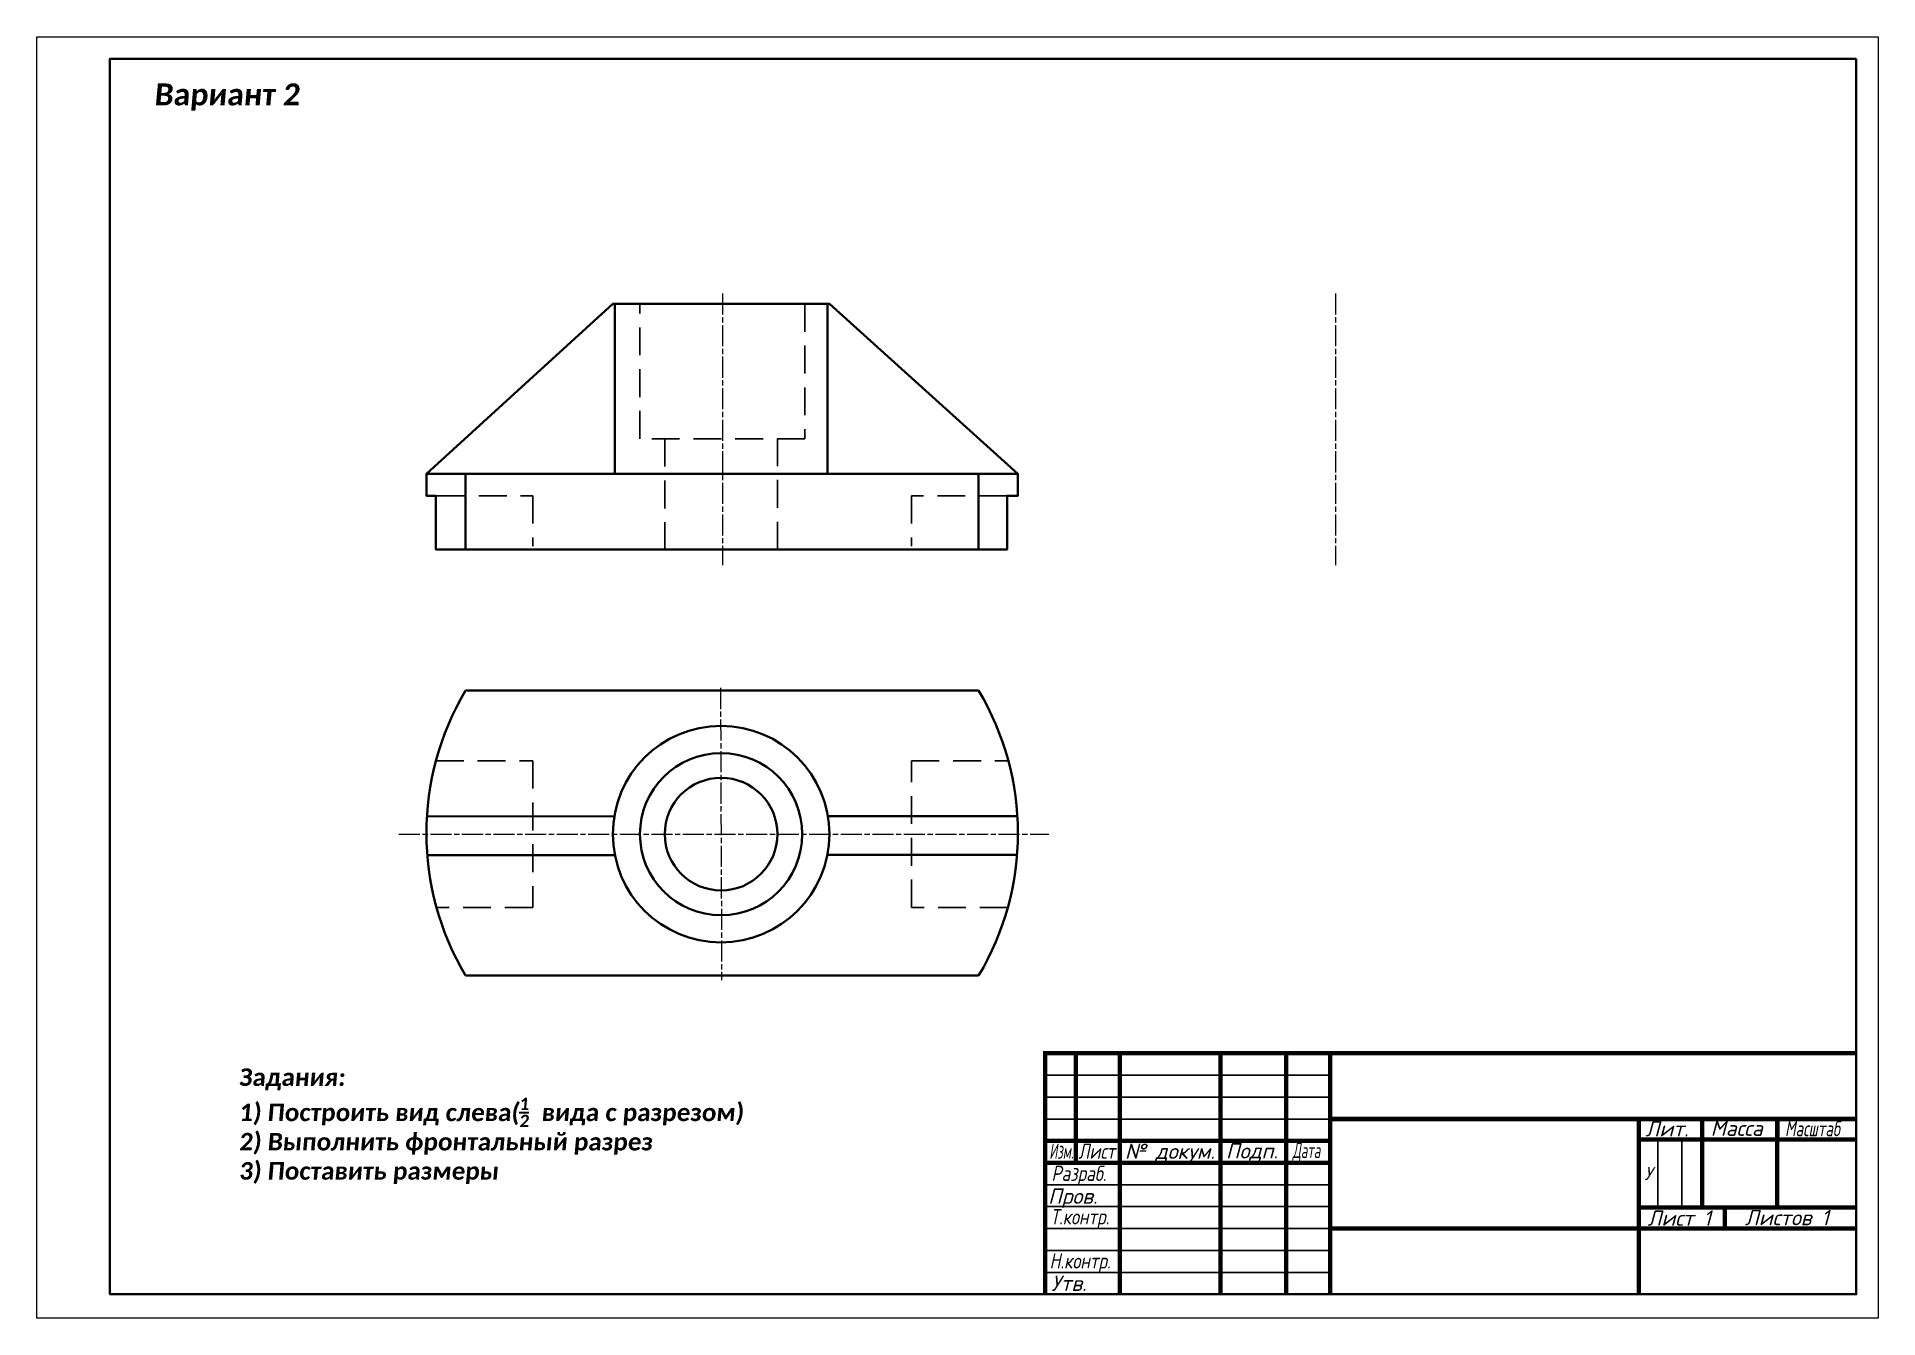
# Model space of a CAD drawing. Header units: millimetres. Extents: x 323 to 3799, y 181 to 802.
# Drawn here: x 750.9 to 1170.9, y 509.9 to 802.3 of the extents above; entities that cross this region are included whole.
import ezdxf

# ---------------------------------------------------------------- set-up
doc = ezdxf.new("R2010")
doc.units = ezdxf.units.MM
doc.linetypes.add('ACAD_ISO08W100', pattern=[36, 24, -3, 6, -3])
doc.linetypes.add('невидимая', pattern=[9.525, 6.35, -3.175])
doc.styles.get("Standard").update_dxf_attribs({"font": 'calibri.ttf'})
doc.styles.add('стиль1', font='calibrib.ttf', dxfattribs={"oblique": 5})

msp = doc.modelspace()

# ---------------------------------------------------------------- texts
at = {"color": 7, "lineweight": 0, "style": 'стиль1', "oblique": 5}
msp.add_text('Вариант 2', height=5, dxfattribs=at).set_placement((777.61, 786.62))
at = {"color": 5, "lineweight": 30, "insert": (796.98, 566.87), "char_height": 4, "width": 122.6531, "attachment_point": 1, "style": 'стиль1'}
msp.add_mtext('\\A1;{\\C7;Задания:\\P1) Построить вид слева(\\H0.7x;\\S1/2;\\H1.4286x;  вида с разрезом)\\P2) Выполнить фронтальный разрез\\P3) Поставить размеры}', dxfattribs=at)
at = {"char_height": 3.5}
for s, insert, width, attachment_point in [('{\\fISOCPEUR|b0|i1|c204|p34;Лит.}', (1117.78, 554.84), 14.4663, 1), ('{\\fISOCPEUR|b0|i1|c204|p34;Масса}', (1132.66, 554.97), 17.1298, 1), ('{\\fISOCPEUR|b0|i1|c204|p34;\\W0.7;Масштаб}', (1149.63, 554.88), 18, 1), ('\\W0.6;{\\fISOCPEUR|b0|i1|c204|p34;Изм.}', (981.81, 549.73), 7, 1), ('{\\fISOCPEUR|b0|i1|c204|p34;\\W0.8;Лист}', (988.42, 549.73), 10, 1), ('{\\fISOCPEUR|b0|i1|c204|p34;№ докум.}', (999.07, 549.72), 23, 1), ('{\\fISOCPEUR|b0|i1|c204|p34;Подп.}', (1028.04, 547.79), 15, 5), ('{\\fISOCPEUR|b0|i1|c204|p34;\\W0.6;Дата}', (1037.31, 549.91), 10, 1), ('\\W0.8;{\\fISOCPEUR|b0|i1|c204|p34;Разраб.}', (982.31, 544.67), 17, 1), ('{\\fISOCPEUR|b0|i1|c204|p34;Пров.}', (981.55, 539.47), 17, 1), ('\\W0.8;{\\fISOCPEUR|b0|i1|c204|p34;Т.контр.}', (988.77, 532.54), 17, 5), ('{\\fISOCPEUR|b0|i1|c204|p34;Лист 1}', (1118.25, 534.46), 19.6013, 1), ('{\\fISOCPEUR|b0|i1|c204|p34;Листов 1}', (1140.45, 534.57), 30, 1), ('\\W0.8;{\\fISOCPEUR|b0|i1|c204|p34;Н.контр.}', (981.88, 524.7), 17, 1), ('{\\fISOCPEUR|b0|i1|c204|p34;Утв.}', (982.27, 519.59), 17, 1)]:
    msp.add_mtext(s, dxfattribs=dict(at, insert=insert, width=width, attachment_point=attachment_point))
at = {"color": 3, "insert": (1118.46, 542.88), "char_height": 3, "width": 4.3536, "attachment_point": 5}
msp.add_mtext('{\\fISOCPEUR|b0|i1|c204|p34;\\C256;У}', dxfattribs=at)

# ---------------------------------------------------------------- linework, layer by layer
at = {"linetype": 'ACAD_ISO08W100', "lineweight": 15, "ltscale": 0.2}
for p, q in [((907.26, 743.68), (907.26, 681.68)), ((1047.1, 743.68), (1047.1, 681.68)), ((906.82, 653.67), (907.09, 586.98)), ((833.46, 620.32), (981.7, 620.32))]:
    msp.add_line(p, q, dxfattribs=at)
at = {"lineweight": 40}
for p, q in [((882.25, 741.32), (931.66, 741.32)), ((932.12, 702.54), (882.25, 702.54)), ((842.19, 685.27), (972.19, 685.27)), ((839.85, 624.38), (882.59, 624.39)), ((931.32, 624.39), (974.53, 624.39)), ((839.93, 615.56), (882.72, 615.54)), ((931.2, 615.6), (974.45, 615.6))]:
    msp.add_line(p, q, dxfattribs=at)
for p, q in [((1045.88, 560.32), (1045.88, 570.32)), ((980.88, 565.32), (1045.88, 565.32)), ((980.88, 560.32), (1045.88, 560.32)), ((980.88, 555.32), (1045.88, 555.32)), ((1130.75, 555.32), (1116.28, 555.32)), ((1120.64, 550.64), (1120.64, 535.12)), ((1126.1, 550.64), (1126.1, 535.12)), ((980.88, 540.32), (1045.88, 540.32)), ((980.88, 535.32), (1045.88, 535.32)), ((980.88, 530.32), (1045.88, 530.32)), ((980.88, 525.32), (1045.88, 525.32)), ((980.88, 520.32), (980.88, 520.32)), ((980.88, 520.32), (980.88, 515.32)), ((980.88, 520.32), (1045.88, 520.32))]:
    msp.add_line(p, q)
at = {"lineweight": 0}
msp.add_lwpolyline([(750.88, 802.26), (1170.88, 802.26), (1170.88, 509.87), (750.88, 509.87)], close=True, dxfattribs=at)
at = {"lineweight": 40}
for points in [[(1165.88, 797.26), (1165.88, 515.32), (767.54, 515.32), (767.54, 797.26)], [(882.72, 702.54), (839.73, 702.54), (882.25, 741.32), (882.72, 741.32)], [(931.2, 702.54), (974.65, 702.54), (931.66, 741.32), (931.2, 741.32)]]:
    msp.add_lwpolyline(points, close=True, dxfattribs=at)
at = {"linetype": 'невидимая', "lineweight": 25}
msp.add_lwpolyline([(888.45, 741.32), (926.08, 741.32), (926.08, 710.53), (888.45, 710.53)], close=True, dxfattribs=at)
for points in [[(894.13, 710.53), (894.11, 710.53), (894.11, 685.27), (919.81, 685.27), (919.81, 710.53)], [(842.19, 697.55), (864, 697.55), (864, 686.03)], [(972.19, 697.55), (950.38, 697.55), (950.38, 686.03)], [(841.91, 637.06), (864, 637.06), (864, 603.59), (842.04, 603.59)], [(972.34, 603.59), (950.38, 603.59), (950.38, 637.06), (972.47, 637.06)]]:
    msp.add_lwpolyline(points, dxfattribs=at)
at = {"lineweight": 40}
for points in [[(839.73, 702.54), (839.73, 697.55), (841.91, 697.55), (841.91, 685.27), (848.68, 685.27), (848.68, 702.54)], [(974.65, 702.54), (974.65, 697.55), (972.19, 697.55), (972.19, 685.27), (965.69, 685.27), (965.69, 702.54)], [(848.68, 653.09), (965.69, 653.09), (965.69, 653.09)], [(965.69, 588.04), (848.68, 588.04)]]:
    msp.add_lwpolyline(points, dxfattribs=at)
at = {"lineweight": 40, "const_width": 1}
for points in [[(1165.88, 570.32), (980.88, 570.32), (980.88, 515.32)], [(987.88, 570.32), (987.88, 545.32)], [(997.88, 570.32), (997.88, 515.32)], [(1020.88, 570.32), (1020.88, 515.32)], [(1035.88, 570.32), (1035.88, 515.32)], [(1045.88, 570.32), (1045.88, 515.32)], [(1045.88, 555.32), (1165.88, 555.32)], [(1116.28, 555.32), (1116.28, 515.32)], [(1130.75, 535.12), (1130.75, 555.32)], [(1147.88, 555.32), (1147.86, 535.12)], [(980.88, 550.32), (1045.88, 550.32)], [(1116.28, 550.64), (1165.88, 550.64)], [(980.88, 545.32), (1045.88, 545.32)], [(1130.75, 535.12), (1116.28, 535.12)], [(1130.75, 535.12), (1165.88, 535.12)], [(1135.88, 535.12), (1135.88, 530.32)], [(1045.88, 530.32), (1165.88, 530.32)]]:
    msp.add_lwpolyline(points, dxfattribs=at)
at = {"lineweight": 40}
for radius in [24.7, 18.51, 12.85]:
    msp.add_circle((906.96, 620.32), radius, dxfattribs=at)
for centre, radius, start, end in [((903.31, 620.56), 63.57, 149.228, 210.772), ((911.09, 620.56), 63.56, 329.2176, 30.7824)]:
    msp.add_arc(centre, radius, start, end, dxfattribs=at)

msp.set_redraw_order([(e.dxf.handle, doc.entitydb.next_handle()) for e in msp.query("TEXT MTEXT ATTDEF DIMENSION ARC_DIMENSION")])  # texts and dimensions are drawn at this point

doc.saveas('drawing.dxf')
